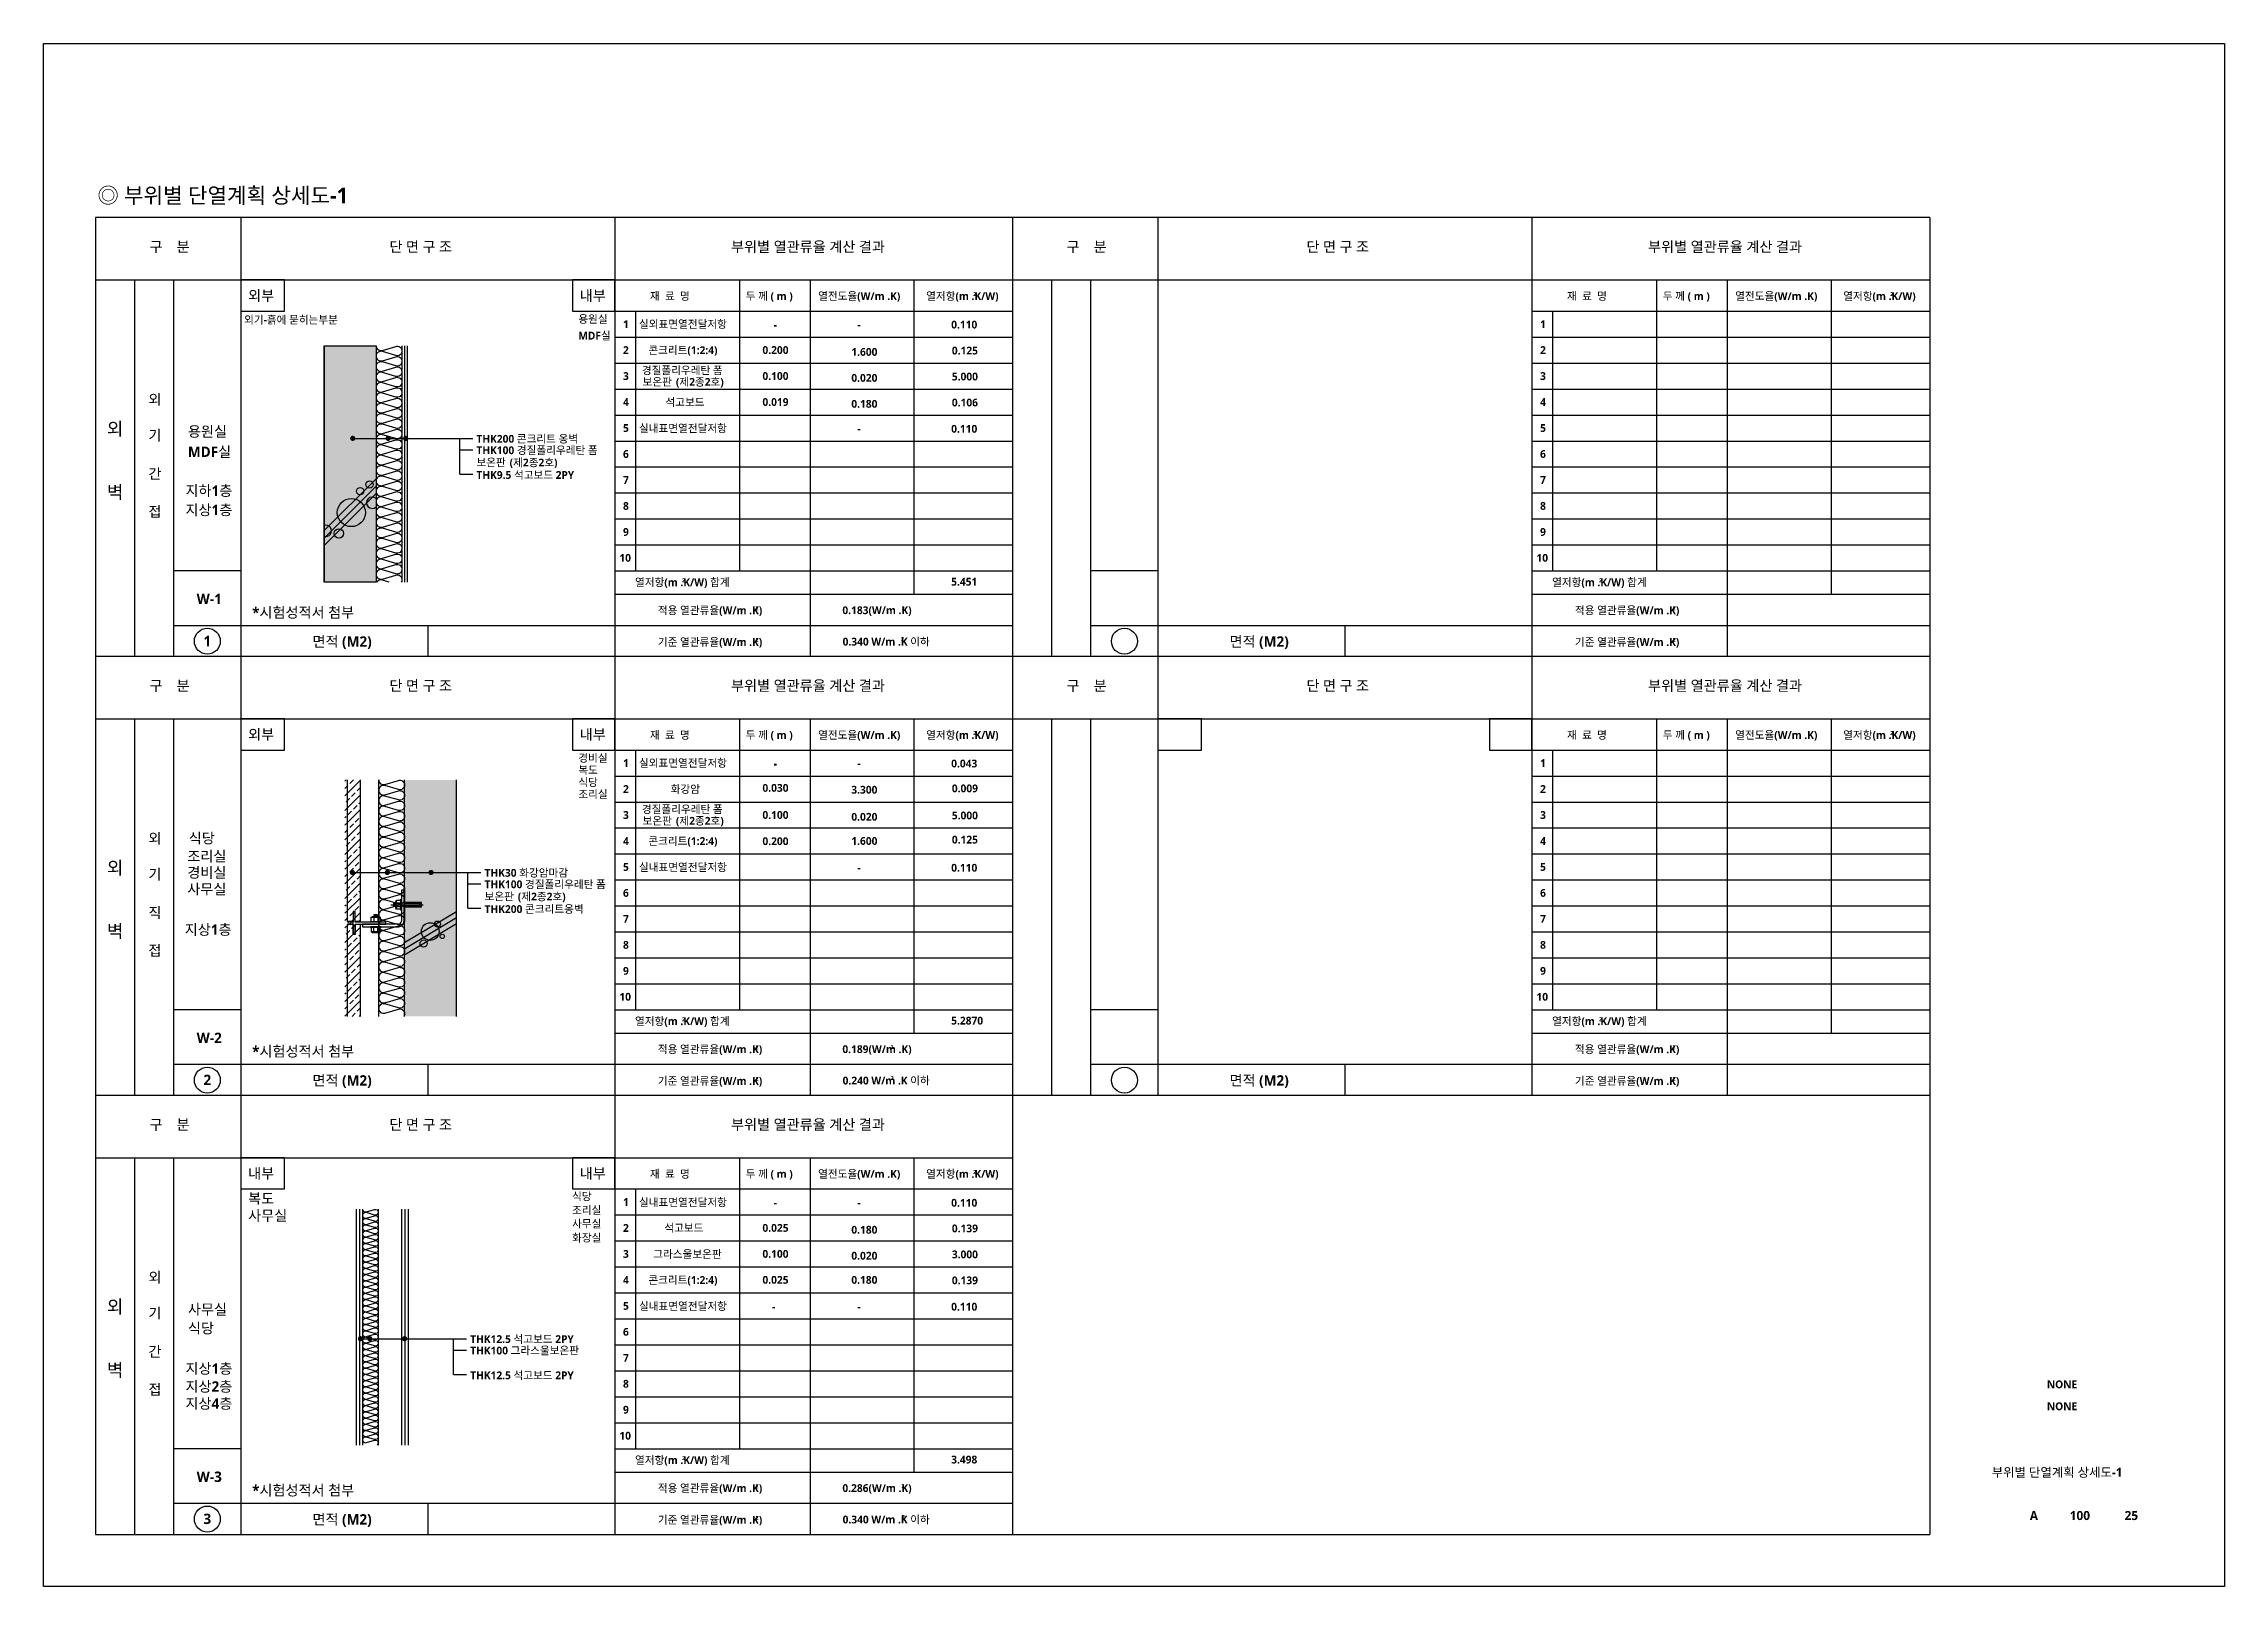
# Model space of a CAD drawing. Header units: millimetres. Extents: x 0 to 190005487, y 0 to 455456909.
# Drawn here: x 0 to 4200, y 0 to 2970 of the extents above; entities that cross this region are included whole.
import ezdxf
from ezdxf.enums import TextEntityAlignment as Align

# ---------------------------------------------------------------- set-up
doc = ezdxf.new("R2010")
doc.units = ezdxf.units.MM
doc.header["$LTSCALE"] = 800
doc.header["$MEASUREMENT"] = 0
doc.linetypes.add('CENTER', pattern=[2, 1.25, -0.25, 0.25, -0.25])
doc.linetypes.add('HIDDEN', pattern=[0.375, 0.25, -0.125])
doc.layers.get('0').update_dxf_attribs({"linetype": 'CONTINUOUS'})
doc.layers.get('Defpoints').update_dxf_attribs({"color": 153, "linetype": 'CONTINUOUS'})
for name, color, linetype in [('245', 253, 'CONTINUOUS'), ('3', 3, 'CONTINUOUS'), ('A-ANNO-TITL', 7, 'CONTINUOUS'), ('COL', 2, 'CONTINUOUS'), ('COR', 4, 'CONTINUOUS'), ('ETC', 6, 'CONTINUOUS'), ('GRID', 1, 'CENTER'), ('HAT', 5, 'CONTINUOUS'), ('HATC', 1, 'CONTINUOUS'), ('HIDL', 1, 'HIDDEN'), ('INSUL', 8, 'CONTINUOUS'), ('MISC', 6, 'CONTINUOUS'), ('text', 3, 'CONTINUOUS'), ('WAL', 3, 'CONTINUOUS')]:
    doc.layers.add(name, color=color, linetype=linetype)
doc.styles.add('SH_대대리576', font='')
doc.styles.get('SH_대대리576').set_extended_font_data('NanumGothic', bold=True)
pattern_1 = [(45, (321845.937, -395519.63), (-14.1421356, 14.1421356), []), (45, (321860.08, -395519.63), (-14.1421356, 14.1421356), [10, -5])]

msp = doc.modelspace()

# ---------------------------------------------------------------- texts
at = {"style": 'SH_대대리576'}
for s, height, p in [('실외표면열전달저항', 15, (1146.6, 2422.6)), ('0.110', 15, (1747.9, 2421.6)), ('-', 15, (1406, 2421.6)), ('-', 15, (1406, 2420.9)), ('-', 15, (1567, 2421.6)), ('콘크리트(1:2:4)', 15, (1164.6, 2372.3)), ('0.200', 15, (1384.4, 2372.6)), ('1.600', 15, (1555.6, 2369)), ('0.125', 15, (1749.2, 2371.6)), ('경질폴리우레탄 폼', 15, (1152.2, 2333.5)), ('보온판', 15, (1153.6, 2311.3)), ('(제2종2호)', 15, (1217.8, 2311.3)), ('0.100', 15, (1384.4, 2322.6)), ('0.020', 15, (1555.6, 2319)), ('5.000', 15, (1749.2, 2321.6)), ('외', 20, (201.8, 2275)), ('석고보드', 15, (1197.6, 2272.3)), ('0.019', 15, (1384.4, 2272.6)), ('0.180', 15, (1555.6, 2269)), ('0.106', 15, (1749.2, 2271.6)), ('외', 25, (122.1, 2216)), ('기', 20, (201.8, 2206)), ('용원실', 20, (277.9, 2213.3)), ('실내표면열전달저항', 15, (1146.6, 2221.9)), ('-', 15, (1567, 2220.9)), ('0.110', 15, (1747.9, 2220.9)), ('MDF실', 20, (277.9, 2174.2)), ('THK200 콘크리트 옹벽', 15, (833.6, 2201.7)), ('THK100 경질폴리우레탄 폼', 15, (833.6, 2179.7)), ('간', 20, (201.8, 2132)), ('THK9.5 석고보드 2PY', 15, (833.6, 2132.1)), ('보온판', 15, (833.6, 2156.1)), ('(제2종2호)', 15, (897.6, 2156.1)), ('벽', 25, (122.1, 2094)), ('접', 20, (201.8, 2059)), ('5.451', 15, (1747.9, 1926.6)), ('0.183(W/m .K)', 15, (1538.4, 1871.7)), ('2', 7.5, (1652.7, 1879.2)), ('실외표면열전달저항', 15, (1146.6, 1577.6)), ('-', 15, (1406, 1576.6)), ('-', 15, (1406, 1575.9)), ('-', 15, (1567, 1576.6)), ('0.043', 15, (1747.9, 1576.6)), ('화강암', 15, (1207.6, 1527.3)), ('0.030', 15, (1384.4, 1529.7)), ('3.300', 15, (1555.6, 1526.1)), ('0.009', 15, (1749.2, 1528.7)), ('경질폴리우레탄 폼', 15, (1152.2, 1488.5)), ('보온판', 15, (1153.6, 1466.3)), ('(제2종2호)', 15, (1217.8, 1466.3)), ('0.100', 15, (1384.4, 1477.6)), ('0.020', 15, (1555.6, 1474)), ('5.000', 15, (1749.2, 1476.6)), ('외', 20, (201.8, 1430)), (' 식당', 20, (272.7, 1430.5)), ('콘크리트(1:2:4)', 15, (1164.6, 1427.3)), ('0.200', 15, (1384.4, 1427.1)), ('1.600', 15, (1555.6, 1427.5)), ('0.125', 15, (1749.2, 1430.1)), ('외', 25, (122.1, 1371)), ('조리실', 20, (276.7, 1395.6)), ('경비실', 20, (276.7, 1364.2)), ('실내표면열전달저항', 15, (1146.6, 1376.9)), ('0.110', 15, (1747.9, 1375.9)), ('기', 20, (201.8, 1361)), ('사무실', 20, (276.7, 1332.3)), ('THK30 화강암마감', 15, (849.3, 1366.1)), ('THK100 경질폴리우레탄 폼', 15, (849.3, 1344.1)), ('-', 15, (1567, 1375.9)), ('직', 20, (201.8, 1287)), ('THK200 콘크리트옹벽', 15, (849.3, 1296.4)), ('보온판', 15, (849.3, 1320.5)), ('(제2종2호)', 15, (913.3, 1320.5)), ('벽', 25, (122.1, 1249)), ('접', 20, (201.8, 1214)), ('5.2870', 15, (1747.9, 1081.6)), ('0.189(W/m .K)', 15, (1538.4, 1026.7)), ('2', 7.5, (1630.9, 1034.2)), ('실내표면열전달저항', 15, (1146.6, 731.9)), ('-', 15, (1406, 730.9)), ('-', 15, (1567, 730.9)), ('0.110', 15, (1747.9, 730.9)), ('석고보드', 15, (1195.4, 682.6)), ('0.025', 15, (1384.4, 682.6)), ('0.180', 15, (1555.6, 679)), ('0.139', 15, (1749.2, 681.6)), ('0.100', 15, (1384.4, 632.6)), ('0.020', 15, (1555.6, 629)), ('3.000', 15, (1749.2, 631.6)), ('외', 20, (201.8, 585)), ('콘크리트(1:2:4)', 15, (1164.6, 582.3)), ('0.025', 15, (1384.4, 582.6)), ('0.180', 15, (1555.6, 582.5)), ('0.139', 15, (1749.2, 581.6)), ('외', 25, (122.1, 526)), ('실내표면열전달저항', 15, (1146.6, 531.9)), ('0.110', 15, (1747.9, 530.9)), ('기', 20, (201.8, 516)), ('사무실', 20, (277.9, 523.3)), ('식당', 20, (277.9, 487.1)), ('-', 15, (1402.7, 530.9)), ('-', 15, (1567, 530.9)), ('간', 20, (201.8, 442)), ('THK12.5 석고보드 2PY', 15, (821.6, 468.5)), ('THK100 그라스울보온판', 15, (821.6, 446.5)), ('벽', 25, (122.1, 404)), ('접', 20, (201.8, 369)), ('THK12.5 석고보드 2PY', 15, (821.6, 398.8)), ('3.498', 15, (1747.9, 236.6)), ('0.286(W/m .K)', 15, (1538.4, 181.7)), ('2', 7.5, (1652, 189.2))]:
    msp.add_text(s, height=height, dxfattribs=at).set_placement(p)
msp.add_text('그라스울보온판', height=15, dxfattribs=at).set_placement((1240, 640), align=Align.MIDDLE)
at = {"layer": 'A-ANNO-TITL', "style": 'SH_대대리576'}
for s, height, p in [('NONE', 15, (3887.3, 388.9)), ('NONE', 15, (3887.3, 346.7)), ('부위별 단열계획 상세도-1', 17.5, (3877.8, 219.9)), ('A', 17.5, (3833.1, 136.4)), ('100', 17.5, (3921.7, 136.4)), ('25', 17.5, (4020.8, 136.4))]:
    msp.add_text(s, height=height, dxfattribs=at).set_placement(p, align=Align.MIDDLE)
at = {"layer": 'COL', "style": 'SH_대대리576'}
for s, p in [('지하1층', (273.2, 2099.4)), ('지상1층', (273.2, 2062.3)), ('W-1', (294.8, 1891)), ('1', (307.8, 1810)), ('지상1층', (271.8, 1254.4)), ('W-2', (294.8, 1046)), ('2', (307.8, 965)), ('지상1층', (273.2, 409.4)), ('지상2층', (273.2, 374.8)), ('지상4층', (273.2, 342)), ('W-3', (294.8, 201)), ('3', (307.8, 120))]:
    msp.add_text(s, height=20, dxfattribs=at).set_placement(p)
at = {"layer": 'ETC', "style": 'SH_대대리576'}
for s, height, p in [('*시험성적서 첨부', 20, (401.5, 1865)), ('0.340 W/m .K 이하', 15, (1538.8, 1811.2)), ('2', 7.5, (1651.3, 1820.1)), ('*시험성적서 첨부', 20, (401.5, 1020)), ('0.240 W/m .K 이하', 15, (1538.8, 966.2)), ('2', 7.5, (1631.3, 975.1)), ('*시험성적서 첨부', 20, (401.5, 175)), ('0.340 W/m .K 이하', 15, (1538.8, 121.2)), ('2', 7.5, (1652.9, 130.1))]:
    msp.add_text(s, height=height, dxfattribs=at).set_placement(p)
at = {"layer": 'text', "color": 2, "style": 'SH_대대리576'}
for s, height, p in [('◎ 부위별 단열계획 상세도-1', 30, (103.8, 2662.8)), ('외부', 20, (393.9, 2475)), ('내부', 20, (1032.5, 2475)), ('외기-흙에 묻히는부분', 15, (386, 2430.8)), ('용원실', 15, (1029.8, 2432.3)), ('MDF실', 15, (1029.8, 2400.3)), ('외부', 20, (393.9, 1630)), ('내부', 20, (1032.5, 1630)), ('경비실', 15, (1029.8, 1587.3)), ('복도', 15, (1029.8, 1564)), ('식당', 15, (1029.8, 1540.5)), ('조리실', 15, (1029.8, 1517.7)), ('내부', 20, (393.9, 785)), ('내부', 20, (1032.5, 785)), ('복도', 20, (393.9, 736.7)), ('식당', 15, (1017.7, 743.4)), ('사무실', 20, (393.9, 703.8)), ('조리실', 15, (1017.7, 716.8)), ('사무실', 15, (1017.7, 690.7)), ('화장실', 15, (1017.7, 663.6))]:
    msp.add_text(s, height=height, dxfattribs=at).set_placement(p)

# ---------------------------------------------------------------- blocks, each defined once
blk = doc.blocks.new('A$C139060A0')
at = {"layer": 'COR'}
for p, q in [((280, 0), (280, -845)), ((1000, 0), (1000, -845)), ((0, -120), (1766.2, -120)), ((75, -120), (75, -845)), ((150, -120), (150, -845)), ((1240, -120), (1240, -680)), ((1376.2, -120), (1376.2, -845)), ((1576.2, -120), (1576.2, -725)), ((1000, -180), (1766.2, -180)), ((1040, -180), (1040, -680)), ((280, -680), (150, -680)), ((1000, -680), (1766.2, -680)), ((1000, -725), (1766.2, -725)), ((150, -785), (1766.2, -785)), ((640, -785), (640, -845))]:
    blk.add_line(p, q, dxfattribs=at)
blk.add_circle((215.3, -815.4), 25, dxfattribs=at)
at = {"layer": 'HAT'}
for p, q in [((1000, -230), (1766.2, -230)), ((1000, -280), (1766.2, -280)), ((1000, -330), (1766.2, -330)), ((1000, -380), (1766.2, -380)), ((1000, -430), (1766.2, -430)), ((1000, -480), (1766.2, -480)), ((1000, -530), (1766.2, -530)), ((1000, -580), (1766.2, -580)), ((1000, -630), (1766.2, -630))]:
    blk.add_line(p, q, dxfattribs=at)
at = {"layer": 'COL', "style": 'SH_대대리576'}
blk.add_text('면적 (M2)', height=20, dxfattribs=at).set_placement((417.8, -826))
at = {"layer": 'text', "color": 2, "style": 'SH_대대리576'}
for s, p in [('구    분', (103.9, -66)), ('단 면 구 조', (565.9, -66)), ('부위별 열관류율 계산 결과 ', (1223.9, -66))]:
    blk.add_text(s, height=20, dxfattribs=at).set_placement(p)
at = {"layer": 'text', "style": 'SH_대대리576'}
for s, height, p in [('재  료  명', 15, (1067.7, -158.5)), ('두 께 ( m )', 15, (1252.3, -158.5)), ('열전도율(W/m .K)', 15, (1391.6, -158.5)), ('열저항(m .K/W)', 15, (1599.7, -158.5)), ('2', 7.5, (1690.2, -151)), ('1', 15, (1015.9, -212.5)), ('2', 15, (1015.9, -262.5)), ('3', 15, (1015.9, -312.5)), ('4', 15, (1015.9, -362.5)), ('5', 15, (1015.9, -412.5)), ('6', 15, (1015.9, -462.5)), ('7', 15, (1015.9, -512.5)), ('8', 15, (1015.9, -562.5)), ('9', 15, (1015.9, -612.5)), ('10', 15, (1008.9, -662.5)), ('열저항(m .K/W) 합계', 15, (1039, -709.5)), ('2', 7.5, (1129.5, -702)), ('적용 열관류율(W/m .K)', 15, (1083, -763.5)), ('2', 7.5, (1271, -756)), ('기준 열관류율(W/m .K)', 15, (1083, -824.5)), ('2', 7.5, (1271, -817))]:
    blk.add_text(s, height=height, dxfattribs=at).set_placement(p)

# ---------------------------------------------------------------- hatches: boundary and pattern name
at = {"layer": '245'}
for points in [[(540.2, 2388.4), (640.2, 2388.4), (640.2, 1933.1), (540.2, 1933.1)], [(695.3, 1552.7), (795.3, 1552.7), (795.3, 1097.4), (695.3, 1097.4)]]:
    msp.add_hatch(color=256, dxfattribs=at).paths.add_polyline_path(points)
at = {"layer": 'HAT'}
h = msp.add_hatch(dxfattribs=at)
h.set_pattern_fill('GRANI', color=256, scale=10, style=0)
h.set_pattern_definition(pattern_1)
h.paths.add_polyline_path([(580.3, 1552.7), (580.3, 1280), (610.3, 1280), (610.3, 1552.7)])
h = msp.add_hatch(dxfattribs=at)
h.set_pattern_fill('GRANI', color=256, scale=10, style=0)
h.set_pattern_definition(pattern_1)
h.paths.add_polyline_path([(580.3, 1097.4), (610.3, 1097.4), (610.3, 1274.1), (580.3, 1274.1)])

# ---------------------------------------------------------------- linework, layer by layer
for p, q in [((801.6, 2141.2), (801.6, 2210.1)), ((817.3, 1305.6), (817.3, 1374.4)), ((789.6, 408), (789.6, 476.8))]:
    msp.add_line(p, q)
at = {"const_width": 5}
for points in [[(592.8, 2210.1, 1), (597.8, 2210.1, 1)], [(660.9, 2210.1, 1), (665.9, 2210.1, 1)], [(694.8, 2210.1, 1), (699.8, 2210.1, 1)], [(592.1, 1374.4, 1), (597.1, 1374.4, 1)], [(659.5, 1374.4, 1), (664.5, 1374.4, 1)], [(743.7, 1374.4, 1), (748.7, 1374.4, 1)], [(607.7, 476.8, 1), (612.7, 476.8, 1)], [(625.8, 476.8, 1), (630.8, 476.8, 1)], [(692.8, 476.8, 1), (697.8, 476.8, 1)]]:
    msp.add_lwpolyline(points, format="xyb", close=True, dxfattribs=at)
for points in [[(595.3, 2210.1), (826.6, 2210.1)], [(801.6, 2188.1), (826.6, 2188.1)], [(801.6, 2141.2), (826.6, 2141.2)], [(592.1, 1374.4), (842.3, 1374.4)], [(817.3, 1352.4), (842.3, 1352.4)], [(817.3, 1305.6), (842.3, 1305.6)], [(612.7, 476.8), (814.6, 476.8)], [(789.6, 454.8), (814.6, 454.8)], [(789.6, 408), (814.6, 408)]]:
    msp.add_lwpolyline(points)
at = {"layer": '245'}
msp.add_lwpolyline([(540.2, 2388.4), (640.2, 2388.4), (640.2, 1933.1), (540.2, 1933.1)], close=True, dxfattribs=at)
at = {"layer": '3'}
for p, q in [((3632.5, 2635), (100, 2635)), ((100, 2635), (100, 100)), ((1866.2, 2635), (1866.2, 100)), ((3632.5, 2635), (3632.5, 100)), ((3632.5, 1790), (100, 1790)), ((3632.5, 945), (100, 945)), ((100, 100), (3632.5, 100))]:
    msp.add_line(p, q, dxfattribs=at)
at = {"layer": 'COL'}
for p, q in [((540.2, 2388.4), (540.2, 1933.1)), ((640.2, 2388.4), (640.2, 1933.1)), ((695.3, 1097.4), (695.3, 1552.7)), ((795.3, 1097.4), (795.3, 1552.7))]:
    msp.add_line(p, q, dxfattribs=at)
at = {"layer": 'COR'}
for p, q in [((695.2, 2388.4), (695.2, 1933.1)), ((700.2, 2388.4), (700.2, 1933.1)), ((601.9, 726.2), (601.9, 271.8)), ((608.1, 726.2), (608.1, 271.8)), ((689.4, 726.2), (689.4, 271.8)), ((695.6, 726.2), (695.6, 271.8)), ((701.9, 726.2), (701.9, 271.8))]:
    msp.add_line(p, q, dxfattribs=at)
for points in [[(380, 2515), (380, 2455), (464, 2455), (464, 2515)], [(1018.6, 2515), (1018.6, 2455), (1100, 2455), (1100, 2515)], [(380, 1670), (380, 1610), (464, 1610), (464, 1670)], [(1018.6, 1670), (1018.6, 1610), (1100, 1610), (1100, 1670)], [(2146.2, 1670), (2146.2, 1610), (2230.2, 1610), (2230.2, 1670)], [(2784.9, 1670), (2784.9, 1610), (2866.2, 1610), (2866.2, 1670)], [(380, 825), (380, 765), (464, 765), (464, 825)], [(1018.6, 825), (1018.6, 765), (1100, 765), (1100, 825)]]:
    msp.add_lwpolyline(points, close=True, dxfattribs=at)
at = {"layer": 'Defpoints'}
msp.add_lwpolyline([(0, 2970), (4200, 2970), (4200, 0), (0, 0)], close=True, dxfattribs=at)
at = {"layer": 'GRID'}
msp.add_line((668.4, 1312.3), (731.3, 1312.3), dxfattribs=at)
at = {"layer": 'HAT'}
for p, q in [((640.2, 2132.4), (540.2, 2032.4)), ((640.2, 2118.2), (540.2, 2018.2)), ((640.2, 2104.1), (540.2, 2004.1)), ((693.5, 1238.6), (795.3, 1299.2)), ((693.5, 1227), (795.3, 1287.6)), ((693.5, 1215.3), (795.3, 1275.9))]:
    msp.add_line(p, q, dxfattribs=at)
for centre, radius in [((609.7, 2108.3), 7.02), ((627.8, 2121.3), 7.02), ((592.7, 2067.2), 27.1), ((568.6, 2027.1), 9.03), ((744.6, 1260.7), 17), ((758.5, 1275.1), 5.73), ((731.9, 1237.5), 6.97), ((767.8, 1251.4), 4.18)]:
    msp.add_circle(centre, radius, dxfattribs=at)
for centre, start, end in [((632.8, 2086.2), 47.5897, 312.4103), ((543.5, 2032.1), 252.7267, 107.2733)]:
    msp.add_arc(centre, 11, start, end, dxfattribs=at)
at = {"layer": 'HATC'}
msp.add_arc((582.2, 1277), 4.76, 321.1915, 39.3565, dxfattribs=at)
at = {"layer": 'HIDL'}
for p, q in [((724, 1315.3), (727.9, 1316.3)), ((724, 1309.3), (727.9, 1308.3))]:
    msp.add_line(p, q, dxfattribs=at)
for points in [[(694.1, 1315.3), (724, 1315.3), (724, 1309.3), (694.1, 1309.3)], [(695.3, 1308.3), (727.9, 1308.3), (727.9, 1316.3), (695.3, 1316.3)]]:
    msp.add_lwpolyline(points, dxfattribs=at)
at = {"layer": 'INSUL'}
for p, q in [((690.2, 2388.4), (690.2, 1933.1)), ((645.3, 1097.4), (645.3, 1552.7)), ((614.4, 726.2), (614.4, 271.8)), ((644.4, 726.2), (644.4, 271.8))]:
    msp.add_line(p, q, dxfattribs=at)
for points in [[(640.2, 2388.4, 0.509267), (640.2, 2388.4, 0.509267), (652.4, 2379.5), (678.1, 2387.2, -0.509267), (690.2, 2378.4, -0.509267), (678.1, 2369.5), (652.4, 2377.2, 0.509267), (640.2, 2368.4, 0.509267), (652.4, 2359.5), (678.1, 2367.2, -0.509267), (690.2, 2358.4, -0.509267), (678.1, 2349.5), (652.4, 2357.2, 0.509267), (640.2, 2348.4, 0.509267), (652.4, 2339.5), (678.1, 2347.2, -0.509267), (690.2, 2338.3, -0.509267), (678.1, 2329.5), (652.4, 2337.2, 0.509267), (640.2, 2328.3, 0.509267), (652.4, 2319.5), (678.1, 2327.2, -0.509267), (690.2, 2318.3, -0.509267), (678.1, 2309.5), (652.4, 2317.2, 0.509267), (640.2, 2308.3, 0.509267), (652.4, 2299.5), (678.1, 2307.2, -0.509267), (690.2, 2298.3, -0.509267), (678.1, 2289.5), (652.4, 2297.2, 0.509267), (640.2, 2288.3, 0.509267), (652.4, 2279.5), (678.1, 2287.1, -0.509267), (690.2, 2278.3, -0.509267), (678.1, 2269.5), (652.4, 2277.1, 0.509267), (640.2, 2268.3, 0.509267), (652.4, 2259.5), (678.1, 2267.1, -0.509267), (690.2, 2258.3, -0.509267), (678.1, 2249.5), (652.4, 2257.1, 0.509267), (640.2, 2248.3, 0.509267), (652.4, 2239.5), (678.1, 2247.1, -0.509267), (690.2, 2238.3, -0.509267), (678.1, 2229.5), (652.4, 2237.1, 0.509267), (640.2, 2228.3, 0.509267), (652.4, 2219.5), (678.1, 2227.1, -0.509267), (690.2, 2218.3, -0.509267), (678.1, 2209.5), (652.4, 2217.1, 0.509267), (640.2, 2208.3, 0.509267), (652.4, 2199.4), (678.1, 2207.1, -0.509267), (690.2, 2198.3, -0.509267), (678.1, 2189.4), (652.4, 2197.1, 0.509267), (640.2, 2188.3, 0.509267), (652.4, 2179.4), (678.1, 2187.1, -0.509267), (690.2, 2178.3, -0.509267), (678.1, 2169.4), (652.4, 2177.1, 0.509267), (640.2, 2168.3, 0.509267), (652.4, 2159.4), (678.1, 2167.1, -0.509267), (690.2, 2158.3, -0.509267), (678.1, 2149.4), (652.4, 2157.1, 0.509267), (640.2, 2148.3, 0.509267), (652.4, 2139.4), (678.1, 2147.1, -0.509267), (690.2, 2138.2, -0.509267), (678.1, 2129.4), (652.4, 2137.1, 0.509267), (640.2, 2128.2, 0.509267), (652.4, 2119.4), (678.1, 2127.1, -0.509267), (690.2, 2118.2, -0.509267), (678.1, 2109.4), (652.4, 2117.1, 0.509267), (640.2, 2108.2, 0.509267), (652.4, 2099.4), (678.1, 2107.1, -0.509267), (690.2, 2098.2, -0.509267), (678.1, 2089.4), (652.4, 2097.1, 0.509267), (640.2, 2088.2, 0.509267), (652.4, 2079.4), (678.1, 2087, -0.509267), (690.2, 2078.2, -0.509267), (678.1, 2069.4), (652.4, 2077, 0.509267), (640.2, 2068.2, 0.509267), (652.4, 2059.4), (678.1, 2067, -0.509267), (690.2, 2058.2, -0.509267), (678.1, 2049.4), (652.4, 2057, 0.509267), (640.2, 2048.2, 0.509267), (652.4, 2039.4), (678.1, 2047, -0.509267), (690.2, 2038.2, -0.509267), (678.1, 2029.4), (652.4, 2037, 0.509267), (640.2, 2028.2, 0.509267), (652.4, 2019.4), (678.1, 2027, -0.509267), (690.2, 2018.2, -0.509267), (678.1, 2009.4), (652.4, 2017, 0.509267), (640.2, 2008.2, 0.509267), (652.4, 1999.3), (678.1, 2007, -0.509267), (690.2, 1998.2, -0.509267), (678.1, 1989.3), (652.4, 1997, 0.509267), (640.2, 1988.2, 0.509267), (652.4, 1979.3), (678.1, 1987, -0.509267), (690.2, 1978.2, -0.509267), (678.1, 1969.3), (652.4, 1977, 0.509267), (640.2, 1968.2, 0.509267), (652.4, 1959.3), (678.1, 1967, -0.509267), (690.2, 1958.2, -0.509267), (678.1, 1949.3), (652.4, 1957, 0.509267), (640.2, 1948.2, 0.509267), (652.4, 1939.3), (678.1, 1947, -0.509267), (690.2, 1938.1, -0.14515), (688.7, 1933.1)], [(665.4, 1933.1), (652.4, 1937, 0.342997), (641.7, 1933.1)], [(645.3, 1552.7, 0.509267), (645.3, 1552.7, 0.509267), (657.4, 1543.9), (683.2, 1551.5, -0.509267), (695.3, 1542.7, -0.509267), (683.2, 1533.9), (657.4, 1541.5, 0.509267), (645.3, 1532.7, 0.509267), (657.4, 1523.9), (683.2, 1531.5, -0.509267), (695.3, 1522.7, -0.509267), (683.2, 1513.9), (657.4, 1521.5, 0.509267), (645.3, 1512.7, 0.509267), (657.4, 1503.9), (683.2, 1511.5, -0.509267), (695.3, 1502.7, -0.509267), (683.2, 1493.9), (657.4, 1501.5, 0.509267), (645.3, 1492.7, 0.509267), (657.4, 1483.8), (683.2, 1491.5, -0.509267), (695.3, 1482.7, -0.509267), (683.2, 1473.8), (657.4, 1481.5, 0.509267), (645.3, 1472.7, 0.509267), (657.4, 1463.8), (683.2, 1471.5, -0.509267), (695.3, 1462.7, -0.509267), (683.2, 1453.8), (657.4, 1461.5, 0.509267), (645.3, 1452.7, 0.509267), (657.4, 1443.8), (683.2, 1451.5, -0.509267), (695.3, 1442.7, -0.509267), (683.2, 1433.8), (657.4, 1441.5, 0.509267), (645.3, 1432.7, 0.509267), (657.4, 1423.8), (683.2, 1431.5, -0.509267), (695.3, 1422.6, -0.509267), (683.2, 1413.8), (657.4, 1421.5, 0.509267), (645.3, 1412.6, 0.509267), (657.4, 1403.8), (683.2, 1411.5, -0.509267), (695.3, 1402.6, -0.509267), (683.2, 1393.8), (657.4, 1401.5, 0.509267), (645.3, 1392.6, 0.509267), (657.4, 1383.8), (683.2, 1391.5, -0.509267), (695.3, 1382.6, -0.509267), (683.2, 1373.8), (657.4, 1381.5, 0.509267), (645.3, 1372.6, 0.509267), (657.4, 1363.8), (683.2, 1371.4, -0.509267), (695.3, 1362.6, -0.509267), (683.2, 1353.8), (657.4, 1361.4, 0.509267), (645.3, 1352.6, 0.509267), (657.4, 1343.8), (683.2, 1351.4, -0.509267), (695.3, 1342.6, -0.509267), (683.2, 1333.8), (657.4, 1341.4, 0.509267), (645.3, 1332.6, 0.509267), (657.4, 1323.8), (683.2, 1331.4, -0.509267), (695.3, 1322.6, -0.509267), (683.2, 1313.8), (657.4, 1321.4, 0.509267), (645.3, 1312.6, 0.509267), (657.4, 1303.8), (683.2, 1311.4, -0.509267), (695.3, 1302.6, -0.509267), (683.2, 1293.8), (657.4, 1301.4, 0.509267), (645.3, 1292.6, 0.509267), (657.4, 1283.7), (683.2, 1291.4, -0.509267), (695.3, 1282.6, -0.509267), (683.2, 1273.7), (657.4, 1281.4, 0.509267), (645.3, 1272.6, 0.509267), (657.4, 1263.7), (683.2, 1271.4, -0.509267), (695.3, 1262.6, -0.509267), (683.2, 1253.7), (657.4, 1261.4, 0.509267), (645.3, 1252.6, 0.509267), (657.4, 1243.7), (683.2, 1251.4, -0.509267), (695.3, 1242.6, -0.509267), (683.2, 1233.7), (657.4, 1241.4, 0.509267), (645.3, 1232.6, 0.509267), (657.4, 1223.7), (683.2, 1231.4, -0.509267), (695.3, 1222.5, -0.509267), (683.2, 1213.7), (657.4, 1221.4, 0.509267), (645.3, 1212.5, 0.509267), (657.4, 1203.7), (683.2, 1211.4, -0.509267), (695.3, 1202.5, -0.509267), (683.2, 1193.7), (657.4, 1201.4, 0.509267), (645.3, 1192.5, 0.509267), (657.4, 1183.7), (683.2, 1191.4, -0.509267), (695.3, 1182.5, -0.509267), (683.2, 1173.7), (657.4, 1181.4, 0.509267), (645.3, 1172.5, 0.509267), (657.4, 1163.7), (683.2, 1171.3, -0.509267), (695.3, 1162.5, -0.509267), (683.2, 1153.7), (657.4, 1161.3, 0.509267), (645.3, 1152.5, 0.509267), (657.4, 1143.7), (683.2, 1151.3, -0.509267), (695.3, 1142.5, -0.509267), (683.2, 1133.7), (657.4, 1141.3, 0.509267), (645.3, 1132.5, 0.509267), (657.4, 1123.7), (683.2, 1131.3, -0.509267), (695.3, 1122.5, -0.509267), (683.2, 1113.7), (657.4, 1121.3, 0.509267), (645.3, 1112.5, 0.509267), (657.4, 1103.7), (683.2, 1111.3, -0.509267), (695.3, 1102.5, -0.14515), (693.8, 1097.4)], [(614.4, 726.2, 0.509267), (614.4, 726.2, 0.509267), (621.6, 720.9), (637.1, 725.5, -0.509267), (644.4, 720.2, -0.509267), (637.1, 714.9), (621.6, 719.5, 0.509267), (614.4, 714.2, 0.509267), (621.6, 708.9), (637.1, 713.5, -0.509267), (644.4, 708.2, -0.509267), (637.1, 702.9), (621.6, 707.5, 0.509267), (614.4, 702.2, 0.509267), (621.6, 696.9), (637.1, 701.5, -0.509267), (644.4, 696.2, -0.509267), (637.1, 690.9), (621.6, 695.5, 0.509267), (614.4, 690.2, 0.509267), (621.6, 684.9), (637.1, 689.5, -0.509267), (644.4, 684.2, -0.509267), (637.1, 678.9), (621.6, 683.5, 0.509267), (614.4, 678.2, 0.509267), (621.6, 672.9), (637.1, 677.5, -0.509267), (644.4, 672.2, -0.509267), (637.1, 666.9), (621.6, 671.5, 0.509267), (614.4, 666.2, 0.509267), (621.6, 660.9), (637.1, 665.5, -0.509267), (644.4, 660.2, -0.509267), (637.1, 654.9), (621.6, 659.5, 0.509267), (614.4, 654.2, 0.509267), (621.6, 648.9), (637.1, 653.5, -0.509267), (644.4, 648.2, -0.509267), (637.1, 642.9), (621.6, 647.5, 0.509267), (614.4, 642.2, 0.509267), (621.6, 636.9), (637.1, 641.5, -0.509267), (644.4, 636.2, -0.509267), (637.1, 630.9), (621.6, 635.5, 0.509267), (614.4, 630.2, 0.509267), (621.6, 624.9), (637.1, 629.5, -0.509267), (644.4, 624.2, -0.509267), (637.1, 618.9), (621.6, 623.5, 0.509267), (614.4, 618.2, 0.509267), (621.6, 612.9), (637.1, 617.5, -0.509267), (644.4, 612.2, -0.509267), (637.1, 606.9), (621.6, 611.5, 0.509267), (614.4, 606.2, 0.509267), (621.6, 600.9), (637.1, 605.5, -0.509267), (644.4, 600.2, -0.509267), (637.1, 594.9), (621.6, 599.5, 0.509267), (614.4, 594.2, 0.509267), (621.6, 588.9), (637.1, 593.5, -0.509267), (644.4, 588.2, -0.509267), (637.1, 582.9), (621.6, 587.5, 0.509267), (614.4, 582.2, 0.509267), (621.6, 576.9), (637.1, 581.4, -0.509267), (644.4, 576.1, -0.509267), (637.1, 570.9), (621.6, 575.4, 0.509267), (614.4, 570.1, 0.509267), (621.6, 564.8), (637.1, 569.4, -0.509267), (644.4, 564.1, -0.509267), (637.1, 558.8), (621.6, 563.4, 0.509267), (614.4, 558.1, 0.509267), (621.6, 552.8), (637.1, 557.4, -0.509267), (644.4, 552.1, -0.509267), (637.1, 546.8), (621.6, 551.4, 0.509267), (614.4, 546.1, 0.509267), (621.6, 540.8), (637.1, 545.4, -0.509267), (644.4, 540.1, -0.509267), (637.1, 534.8), (621.6, 539.4, 0.509267), (614.4, 534.1, 0.509267), (621.6, 528.8), (637.1, 533.4, -0.509267), (644.4, 528.1, -0.509267), (637.1, 522.8), (621.6, 527.4, 0.509267), (614.4, 522.1, 0.509267), (621.6, 516.8), (637.1, 521.4, -0.509267), (644.4, 516.1, -0.509267), (637.1, 510.8), (621.6, 515.4, 0.509267), (614.4, 510.1, 0.509267), (621.6, 504.8), (637.1, 509.4, -0.509267), (644.4, 504.1, -0.509267), (637.1, 498.8), (621.6, 503.4, 0.509267), (614.4, 498.1, 0.509267), (621.6, 492.8), (637.1, 497.4, -0.509267), (644.4, 492.1, -0.509267), (637.1, 486.8), (621.6, 491.4, 0.509267), (614.4, 486.1, 0.509267), (621.6, 480.8), (637.1, 485.4, -0.509267), (644.4, 480.1, -0.509267), (637.1, 474.8), (621.6, 479.4, 0.509267), (614.4, 474.1, 0.509267), (621.6, 468.8), (637.1, 473.4, -0.509267), (644.4, 468.1, -0.509267), (637.1, 462.8), (621.6, 467.4, 0.509267), (614.4, 462.1, 0.509267), (621.6, 456.8), (637.1, 461.4, -0.509267), (644.4, 456.1, -0.509267), (637.1, 450.8), (621.6, 455.4, 0.509267), (614.4, 450.1, 0.509267), (621.6, 444.8), (637.1, 449.4, -0.509267), (644.4, 444.1, -0.509267), (637.1, 438.8), (621.6, 443.4, 0.509267), (614.4, 438.1, 0.509267), (621.6, 432.8), (637.1, 437.4, -0.509267), (644.4, 432.1, -0.509267), (637.1, 426.8), (621.6, 431.4, 0.509267), (614.4, 426.1, 0.509267), (621.6, 420.8), (637.1, 425.4, -0.509267), (644.4, 420.1, -0.509267), (637.1, 414.8), (621.6, 419.4, 0.509267), (614.4, 414.1, 0.509267), (621.6, 408.8), (637.1, 413.4, -0.509267), (644.4, 408.1, -0.509267), (637.1, 402.8), (621.6, 407.4, 0.509267), (614.4, 402.1, 0.509267), (621.6, 396.8), (637.1, 401.4, -0.509267), (644.4, 396.1, -0.509267), (637.1, 390.8), (621.6, 395.4, 0.509267), (614.4, 390.1, 0.509267), (621.6, 384.8), (637.1, 389.4, -0.509267), (644.4, 384.1, -0.509267), (637.1, 378.8), (621.6, 383.4, 0.509267), (614.4, 378.1, 0.509267), (621.6, 372.7), (637.1, 377.3, -0.509267), (644.4, 372, -0.509267), (637.1, 366.7), (621.6, 371.3, 0.509267), (614.4, 366, 0.509267), (621.6, 360.7), (637.1, 365.3, -0.509267), (644.4, 360, -0.509267), (637.1, 354.7), (621.6, 359.3, 0.509267), (614.4, 354, 0.509267), (621.6, 348.7), (637.1, 353.3, -0.509267), (644.4, 348, -0.509267), (637.1, 342.7), (621.6, 347.3, 0.509267), (614.4, 342, 0.509267), (621.6, 336.7), (637.1, 341.3, -0.509267), (644.4, 336, -0.509267), (637.1, 330.7), (621.6, 335.3, 0.509267), (614.4, 330, 0.509267), (621.6, 324.7), (637.1, 329.3, -0.509267), (644.4, 324, -0.509267), (637.1, 318.7), (621.6, 323.3, 0.509267), (614.4, 318, 0.509267), (621.6, 312.7), (637.1, 317.3, -0.509267), (644.4, 312, -0.509267), (637.1, 306.7), (621.6, 311.3, 0.509267), (614.4, 306, 0.509267), (621.6, 300.7), (637.1, 305.3, -0.509267), (644.4, 300, -0.509267), (637.1, 294.7), (621.6, 299.3, 0.509267), (614.4, 294, 0.509267), (621.6, 288.7), (637.1, 293.3, -0.509267), (644.4, 288, -0.509267), (637.1, 282.7), (621.6, 287.3, 0.509267), (614.4, 282, 0.509267), (621.6, 276.7), (637.1, 281.3, -0.509267), (644.4, 276, -0.220621), (642.4, 271.8)]]:
    msp.add_lwpolyline(points, format="xyb", dxfattribs=at)
at = {"layer": 'MISC'}
for p, q in [((675.5, 1309.3), (675.5, 1315.3)), ((676.4, 1309.3), (676.4, 1315.3)), ((677.2, 1309.3), (677.2, 1315.3)), ((679.9, 1315.9), (678.1, 1318.7)), ((678.1, 1312.3), (679.9, 1315.9)), ((679.9, 1308.6), (678.1, 1312.3)), ((678.1, 1305.6), (679.9, 1308.6)), ((679.9, 1303.4), (679.9, 1320.9)), ((679.9, 1315.9), (687.9, 1315.9)), ((679.9, 1308.6), (687.9, 1308.6)), ((694.1, 1340), (689.1, 1340)), ((689.1, 1340), (689.1, 1280.6)), ((694.1, 1281.1), (694.1, 1340)), ((683.4, 1275), (614.3, 1275)), ((614.3, 1275), (614.3, 1270)), ((614.3, 1270), (683.6, 1270)), ((630.9, 1288), (648.4, 1288)), ((630.9, 1260.9), (648.4, 1260.9)), ((633.1, 1289.8), (636.1, 1288)), ((633.1, 1259.1), (636.1, 1260.9)), ((636.1, 1288), (639.8, 1289.8)), ((636.1, 1288), (636.1, 1280)), ((636.1, 1260.9), (636.1, 1268.9)), ((636.1, 1260.9), (639.8, 1259.1)), ((636.8, 1292.4), (642.8, 1292.4)), ((636.8, 1291.5), (642.8, 1291.5)), ((636.8, 1290.8), (642.8, 1290.8)), ((639.8, 1289.8), (643.4, 1288)), ((639.8, 1259.1), (643.4, 1260.9)), ((643.4, 1288), (646.2, 1289.8)), ((643.4, 1288), (643.4, 1280)), ((643.4, 1260.9), (643.4, 1268.9)), ((643.4, 1260.9), (646.2, 1259.1))]:
    msp.add_line(p, q, dxfattribs=at)
for points in [[(694.1, 1344.8), (695.3, 1344.8), (695.3, 1284.3), (694.1, 1284.3), (694.1, 1344.8)], [(678.1, 1309.3), (674.8, 1309.3), (674.8, 1315.3), (678.1, 1315.3)], [(687.9, 1303.4), (679.9, 1303.4), (678.1, 1305.6), (678.1, 1318.7), (679.9, 1320.9), (687.9, 1320.9)], [(689, 1301.9), (687.9, 1301.9), (687.9, 1322.7), (689, 1322.7), (689, 1301.9)], [(629.4, 1279), (629.4, 1280), (650.2, 1280), (650.2, 1279), (629.4, 1279)], [(629.4, 1270), (629.4, 1268.9), (650.2, 1268.9), (650.2, 1270), (629.4, 1270)], [(630.9, 1280), (630.9, 1288), (633.1, 1289.8), (646.2, 1289.8), (648.4, 1288), (648.4, 1280)], [(630.9, 1268.9), (630.9, 1260.9), (633.1, 1259.1), (646.2, 1259.1), (648.4, 1260.9), (648.4, 1268.9)], [(636.8, 1289.8), (636.8, 1293.2), (642.8, 1293.2), (642.8, 1289.8)]]:
    msp.add_lwpolyline(points, dxfattribs=at)
msp.add_lwpolyline([(596.3, 1296), (596.3, 1279), (590.9, 1279), (590.9, 1275), (596.3, 1275), (596.3, 1258), (600.3, 1258), (600.3, 1275), (659.1, 1275), (659.1, 1279), (600.3, 1279), (600.3, 1296)], close=True, dxfattribs=at)
msp.add_circle((593, 1277), 2.85, dxfattribs=at)
for centre, radius, start, end in [((683.5, 1280.6), 5.63, 268.9511, 0), ((683.6, 1280.5), 10.5, 270, 3.743)]:
    msp.add_arc(centre, radius, start, end, dxfattribs=at)
at = {"layer": 'WAL'}
for p, q in [((585.3, 1280), (585.3, 1552.7)), ((610.3, 1280), (610.3, 1552.7)), ((596.3, 1280), (585.3, 1280)), ((585.3, 1097.4), (585.3, 1274.1)), ((596.3, 1274.1), (585.3, 1274.1)), ((600.3, 1299), (596.3, 1299)), ((596.3, 1299), (596.3, 1280)), ((596.3, 1255.1), (596.3, 1274.1)), ((600.3, 1280), (600.3, 1299)), ((610.3, 1280), (600.3, 1280)), ((610.3, 1274.1), (600.3, 1274.1)), ((600.3, 1274.1), (600.3, 1255.1)), ((610.3, 1097.4), (610.3, 1274.1)), ((600.3, 1255.1), (596.3, 1255.1))]:
    msp.add_line(p, q, dxfattribs=at)

# ---------------------------------------------------------------- block references
at = {"layer": 'COR'}
for p in [(100, 2635), (1866.2, 2635), (100, 1790), (1866.2, 1790), (100, 945)]:
    msp.add_blockref('A$C139060A0', p, dxfattribs=at)

msp.set_redraw_order([(e.dxf.handle, doc.entitydb.next_handle()) for e in msp.query("TEXT MTEXT ATTDEF DIMENSION ARC_DIMENSION")])  # texts and dimensions are drawn at this point

doc.saveas('drawing.dxf')
